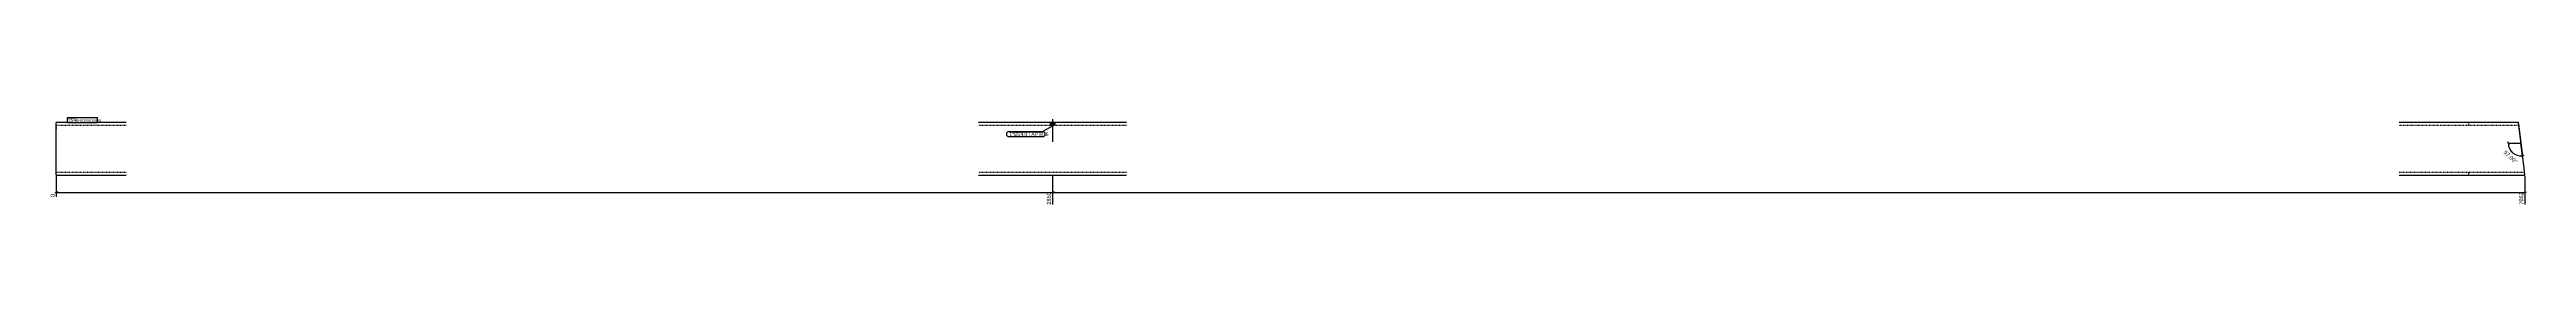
# Model space of a CAD drawing. Header units: millimetres. Extents: x 7 to 20356, y 7 to 257.
# Drawn here: x 7 to 7092, y 7 to 257 of the extents above; entities that cross this region are included whole.
import ezdxf

# ---------------------------------------------------------------- set-up
doc = ezdxf.new("R2010")
doc.units = ezdxf.units.MM
doc.linetypes.add('DXK_LINE_DOT2', pattern=[3.9198, 1.9599, -1.9599])
for name, color, linetype in [('MÅLSÆTNING', 7, 'Continuous'), ('STÅL', 7, 'Continuous'), ('TEKST', 7, 'Continuous')]:
    doc.layers.add(name, color=color, linetype=linetype)
doc.styles.add('Arial Narrow', font='ARIALN.TTF', dxfattribs={"height": 0.2})

msp = doc.modelspace()

# ---------------------------------------------------------------- hatches: boundary and pattern name
at = {"layer": 'STÅL', "linetype": 'Continuous'}
msp.add_hatch(color=3, dxfattribs=at).paths.add_polyline_path([(2882.8, 242.7), (2868.8, 242.7), (2868.8, 234.7), (2882.8, 234.7)])

# ---------------------------------------------------------------- linework, layer by layer
at = {"layer": 'MÅLSÆTNING', "color": 7, "linetype": 'Continuous'}
for p, q in [((7069.7, 239.7), (7080.9, 148.1)), ((7042.3, 179.3), (7038.7, 188.3)), ((7040.5, 183.8), (7076.5, 183.8)), ((7080.9, 148.1), (7076.5, 183.8)), ((7076.7, 145.8), (7085.2, 150.4)), ((25.8, 89.7), (25.8, 30.9)), ((2875.8, 89.7), (2875.8, 9)), ((2875.8, 89.7), (2875.8, 9)), ((7087.7, 89.7), (7087.7, 9)), ((30.3, 45.2), (21.3, 41.6)), ((25.8, 43.4), (2875.8, 43.4)), ((2880.3, 45.2), (2871.3, 41.6)), ((2871.3, 41.6), (2880.3, 45.2)), ((2875.8, 43.4), (7087.7, 43.4)), ((7083.2, 41.6), (7092.2, 45.2))]:
    msp.add_line(p, q, dxfattribs=at)
msp.add_arc((7076.5, 183.8), 36, 180, 277, dxfattribs=at)
at = {"layer": 'STÅL', "color": 2, "linetype": 'Continuous'}
for p, q in [((225.8, 242.7), (25.8, 242.7)), ((25.8, 112.7), (25.8, 242.7)), ((3087.8, 242.7), (2663.8, 242.7)), ((7069.3, 242.7), (6727.8, 242.7)), ((7085.3, 112.7), (7069.3, 242.7)), ((25.8, 98.5), (25.8, 112.7)), ((25.8, 92.7), (25.8, 98.5)), ((25.8, 92.7), (225.8, 92.7)), ((2663.8, 92.7), (3087.8, 92.7)), ((6727.8, 92.7), (7087.7, 92.7)), ((7087.7, 92.7), (7085.3, 112.7))]:
    msp.add_line(p, q, dxfattribs=at)
at = {"layer": 'STÅL', "color": 7, "linetype": 'DXK_LINE_DOT2'}
for p, q in [((225.8, 234.7), (25.8, 234.7)), ((25.8, 230.3), (25.8, 222.7)), ((3087.8, 234.7), (2663.8, 234.7)), ((7070.3, 234.7), (6727.8, 234.7)), ((6927.8, 234.7), (6927.8, 242.7)), ((25.8, 105), (25.8, 112.7)), ((25.8, 101.6), (25.8, 105)), ((25.8, 100.7), (25.8, 101.6)), ((225.8, 100.7), (25.8, 100.7)), ((25.8, 98.5), (25.8, 100.7)), ((3087.8, 100.7), (2663.8, 100.7)), ((7086.7, 100.7), (6727.8, 100.7)), ((6927.8, 92.7), (6927.8, 100.7)), ((7087.7, 92.7), (7086.2, 105))]:
    msp.add_line(p, q, dxfattribs=at)
at = {"layer": 'STÅL', "color": 3, "linetype": 'Continuous'}
for p, q in [((2868.8, 242.7), (2868.8, 234.7)), ((2875.8, 252.7), (2875.8, 187.7)), ((2882.8, 242.7), (2882.8, 234.7))]:
    msp.add_line(p, q, dxfattribs=at)

# ---------------------------------------------------------------- next in the draw order: wipeouts: each hides what was drawn before it
at = {"color": 0}
for points, layer in [([(7055, 126.2), (7066.1, 138.8), (7033.1, 168), (7022, 155.5)], 'MÅLSÆTNING'), ([(78.7, 244.8), (78.7, 255.3), (60.2, 255.3), (60.2, 244.8)], 'TEKST'), ([(2846, 204.7), (2846, 215.2), (2752.7, 215.2), (2752.7, 204.7)], 'TEKST')]:
    msp.add_wipeout(points, dxfattribs=at).dxf.layer = layer
at = {"color": 0, "linetype": 'Continuous'}
for points in [[(23.4, 40.6), (6.6, 40.6), (6.6, 28.5), (23.4, 28.5)], [(2873.4, 40.6), (2856.6, 40.6), (2856.6, 6.6), (2873.4, 6.6)], [(7085.3, 40.6), (7068.5, 40.6), (7068.5, 6.6), (7085.3, 6.6)]]:
    msp.add_wipeout(points, dxfattribs=at).dxf.layer = 'MÅLSÆTNING'

# ---------------------------------------------------------------- next in the draw order: texts
at = {"layer": 'MÅLSÆTNING', "color": 3, "style": 'Arial Narrow'}
msp.add_text('97.00°', height=11.45, rotation=-41.49933, dxfattribs=at).set_placement((7025.4, 155.7))
at = {"layer": 'MÅLSÆTNING', "color": 3, "linetype": 'Continuous', "style": 'Arial Narrow'}
for s, height, p in [('0', 11.5, (21, 30.9)), ('2850', 11.45, (2871, 9)), ('7062', 11.45, (7082.9, 9))]:
    msp.add_text(s, height=height, rotation=90.00021, dxfattribs=at).set_placement(p)

# ---------------------------------------------------------------- next in the draw order: wipeouts: each hides what was drawn before it
at = {"color": 0}
for points in [[(78.7, 244.8), (78.7, 255.3), (60.2, 255.3), (60.2, 244.8)], [(2846, 204.7), (2846, 215.2), (2752.7, 215.2), (2752.7, 204.7)]]:
    msp.add_wipeout(points, dxfattribs=at).dxf.layer = 'TEKST'

# ---------------------------------------------------------------- next in the draw order: linework, layer by layer
at = {"layer": 'TEKST', "color": 7, "linetype": 'Continuous'}
for p, q in [((2750.9, 217), (2847.8, 217)), ((2876.4, 233.9), (2847.8, 217)), ((2750.9, 202.9), (2847.8, 202.9))]:
    msp.add_line(p, q, dxfattribs=at)
for centre, start, end in [((2750.9, 209.9), 90, 270), ((2847.8, 209.9), 270, 90)]:
    msp.add_arc(centre, 7.05, start, end, dxfattribs=at)

# ---------------------------------------------------------------- next in the draw order: texts
at = {"layer": 'TEKST', "color": 3, "style": 'Arial Narrow'}
msp.add_text('1*Ø14.0 TAP M16', height=10.021, dxfattribs=at).set_placement((2752.7, 204.7))

# ---------------------------------------------------------------- next in the draw order: wipeouts: each hides what was drawn before it
at = {"color": 0}
msp.add_wipeout([(142.2, 244.8), (142.2, 252.3), (81.9, 252.3), (81.9, 244.8)], dxfattribs=at).dxf.layer = 'TEKST'

# ---------------------------------------------------------------- next in the draw order: wipeouts: each hides what was drawn before it
msp.add_wipeout([(142.2, 244.8), (142.2, 252.3), (81.9, 252.3), (81.9, 244.8)], dxfattribs=at).dxf.layer = 'TEKST'

# ---------------------------------------------------------------- next in the draw order: linework, layer by layer
at = {"layer": 'TEKST', "color": 7, "linetype": 'Continuous'}
for p, q in [((58.4, 257.1), (144, 257.1)), ((58.4, 243), (58.4, 257.1)), ((58.4, 243), (144, 243)), ((144, 243), (144, 257.1))]:
    msp.add_line(p, q, dxfattribs=at)

# ---------------------------------------------------------------- next in the draw order: texts
at = {"layer": 'TEKST', "color": 3, "style": 'Arial Narrow'}
for s, height, p in [('s54', 10.02, (60.2, 244.8)), ('RHS150X150X8', 7.158, (81.9, 244.8))]:
    msp.add_text(s, height=height, dxfattribs=at).set_placement(p)

doc.saveas('drawing.dxf')
